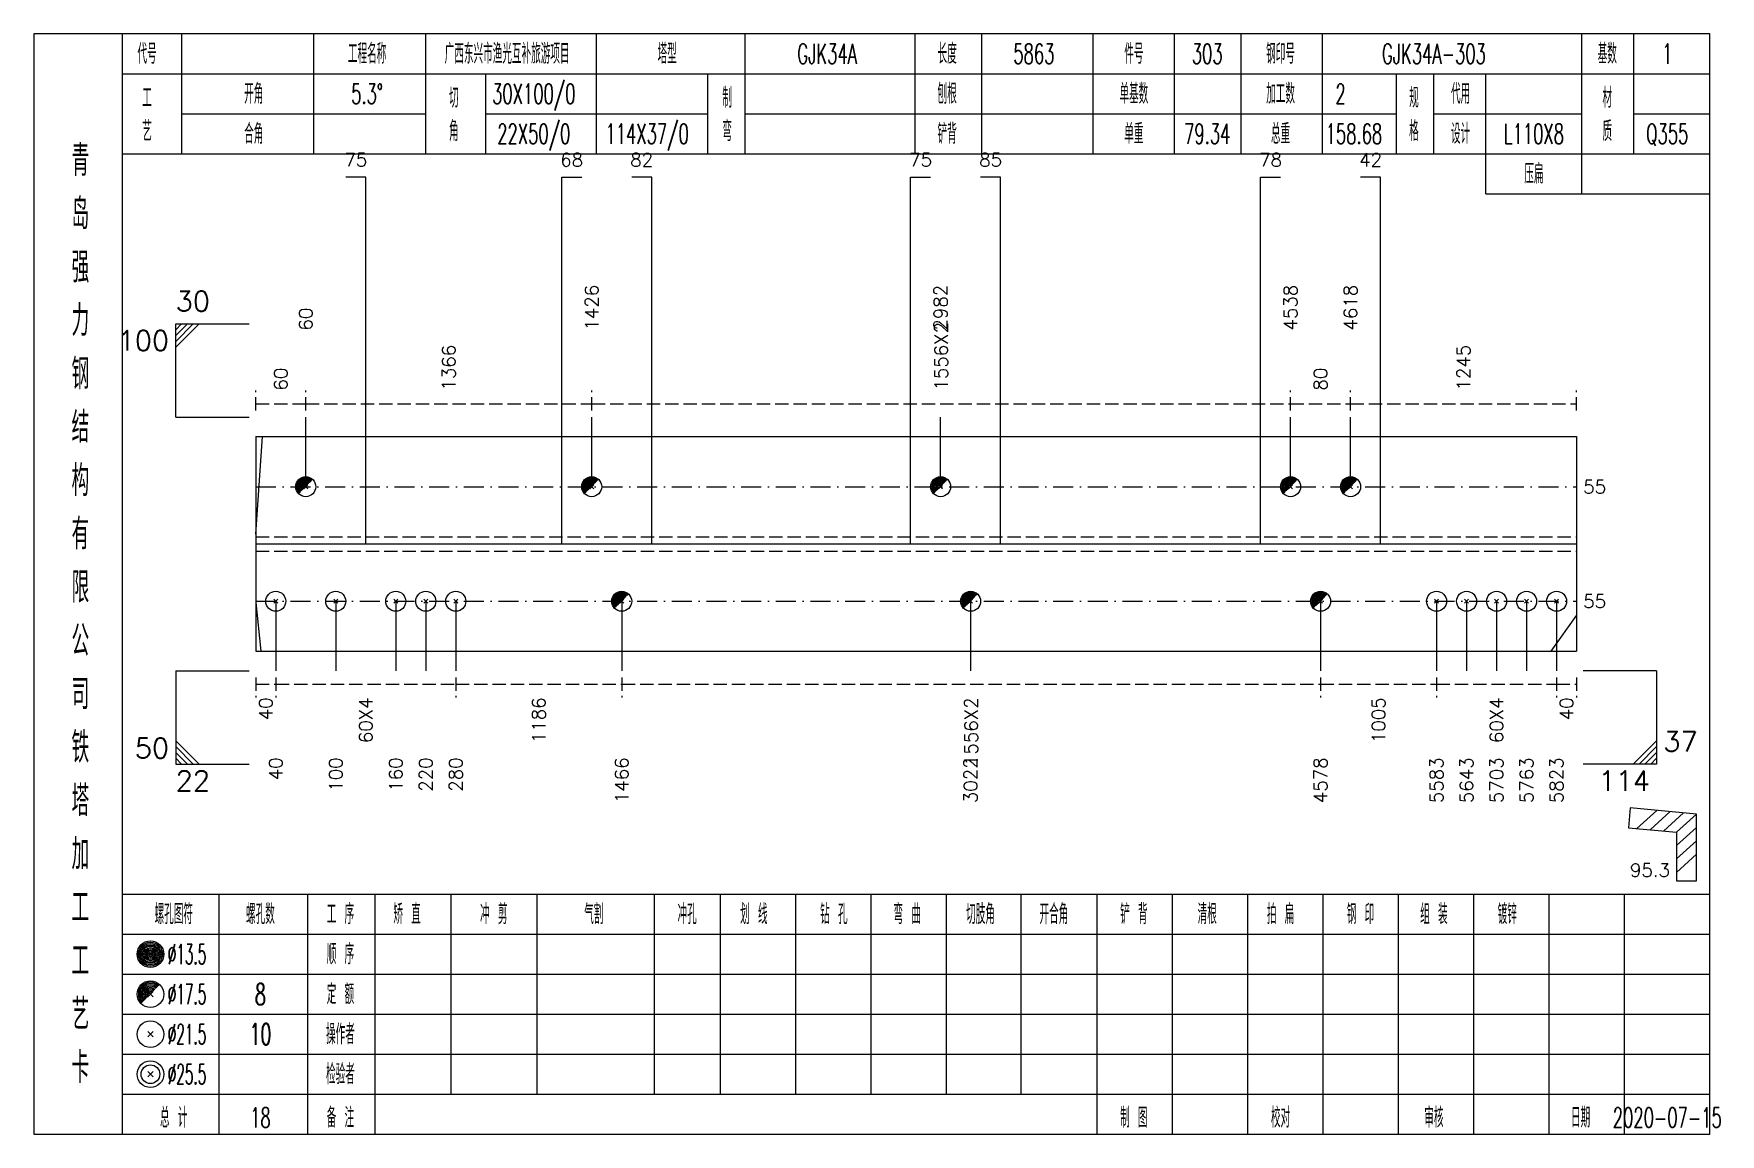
# Model space of a CAD drawing. Extents: x 0 to 2606, y -377 to 6479.
# Drawn here: x 1568.4 to 1821.3, y 5775 to 5940 of the extents above; entities that cross this region are included whole.
import ezdxf
from ezdxf.enums import TextEntityAlignment as Align

# ---------------------------------------------------------------- set-up
doc = ezdxf.new("R2010")
doc.units = 0
doc.header["$MEASUREMENT"] = 0
doc.linetypes.add('一点画线', pattern=[5.2, 3, -1, 0.2, -1])
doc.linetypes.add('虚线', pattern=[2.75, 2, -0.75])
doc.layers.get('0').update_dxf_attribs({"linetype": 'CONTINUOUS', "lineweight": 25})
for name, color, linetype, lineweight in [('1', 7, 'CONTINUOUS', 25), ('2', 7, 'CONTINUOUS', 25), ('4', 7, 'CONTINUOUS', 25)]:
    doc.layers.add(name, color=color, linetype=linetype, lineweight=lineweight)
doc.styles.get("Standard").update_dxf_attribs({"font": 'simplex.shx', "width": 0.7, "height": 3, "bigfont": 'gbhzfs.shx'})

msp = doc.modelspace()

# ---------------------------------------------------------------- texts
at = {"color": 7, "linetype": 'Continuous', "lineweight": 13}
for s, p in [('30', (1589.7, 5897.5)), ('37', (1812.8, 5831.5))]:
    msp.add_text(s, height=3, dxfattribs=at).set_placement(p, align=Align.BOTTOM_LEFT)
for s, p in [('1426', (1652.08, 5895.5)), ('2982', (1704.42, 5895.5)), ('4538', (1756.9, 5895.5)), ('4618', (1765.9, 5895.5)), ('60', (1609.2, 5895.5))]:
    msp.add_text(s, height=2, rotation=90, dxfattribs=at).set_placement(p, align=Align.MIDDLE_LEFT)
at = {"color": 8, "linetype": 'Continuous', "lineweight": 9}
for s, p in [('1556X2', (1704.49, 5886.5)), ('1366', (1630.64, 5886.5)), ('1245', (1782.85, 5886.5)), ('60', (1605.45, 5886.5)), ('80', (1761.4, 5886.5))]:
    msp.add_text(s, height=2, rotation=90, dxfattribs=at).set_placement(p, align=Align.MIDDLE_LEFT)
at = {"color": 7, "linetype": 'Continuous', "lineweight": 13}
for s, p in [('100', (1588.7, 5895.5)), ('114', (1810.8, 5829.5))]:
    msp.add_text(s, height=3, dxfattribs=at).set_placement(p, align=Align.TOP_RIGHT)
for p in [(1800.8, 5872.09), (1800.8, 5854.91)]:
    msp.add_text('55', height=2, dxfattribs=at).set_placement(p, align=Align.MIDDLE_LEFT)
at = {"color": 8, "linetype": 'Continuous', "lineweight": 9}
for s, p in [('40', (1603.2, 5840.5)), ('60X4', (1618.2, 5840.5)), ('1186', (1644.14, 5840.5)), ('1556X2', (1708.99, 5840.5)), ('1005', (1770.1, 5840.5)), ('60X4', (1787.8, 5840.5)), ('40', (1798.3, 5840.5))]:
    msp.add_text(s, height=2, rotation=90, dxfattribs=at).set_placement(p, align=Align.MIDDLE_RIGHT)
at = {"color": 7, "linetype": 'Continuous', "lineweight": 13}
msp.add_text('50', height=3, dxfattribs=at).set_placement((1588.7, 5830.5), align=Align.BOTTOM_RIGHT)
msp.add_text('22', height=3, dxfattribs=at).set_placement((1589.7, 5829.5), align=Align.TOP_LEFT)
at = {"layer": '1', "color": 7, "linetype": 'Continuous', "lineweight": 13}
for s, p in [('40', (1604.7, 5831.5)), ('100', (1613.7, 5831.5)), ('160', (1622.7, 5831.5)), ('220', (1627.2, 5831.5)), ('280', (1631.7, 5831.5)), ('1466', (1656.58, 5831.5)), ('3022', (1708.92, 5831.5)), ('4578', (1761.4, 5831.5)), ('5583', (1778.8, 5831.5)), ('5643', (1783.3, 5831.5)), ('5703', (1787.8, 5831.5)), ('5763', (1792.3, 5831.5)), ('5823', (1796.8, 5831.5))]:
    msp.add_text(s, height=2, rotation=90, dxfattribs=at).set_placement(p, align=Align.MIDDLE_RIGHT)
at = {"layer": '2', "color": 7, "linetype": 'Continuous', "lineweight": 13}
for s, p in [('75', (1616.7, 5919.5)), ('68', (1649.08, 5919.5)), ('82', (1659.58, 5919.5)), ('75', (1701.42, 5919.5)), ('85', (1711.92, 5919.5)), ('78', (1753.9, 5919.5)), ('42', (1768.9, 5919.5))]:
    msp.add_text(s, height=2, dxfattribs=at).set_placement(p, align=Align.BOTTOM_CENTER)
msp.add_text('95.3', height=2, dxfattribs=at).set_placement((1813.8, 5813), align=Align.BOTTOM_RIGHT)
at = {"layer": '4', "color": 1, "linetype": 'Continuous', "lineweight": 13}
for s, height, width, p in [('代号', 3, 0.6, (1585.4, 5937)), ('工程名称', 3, 0.6, (1618.4, 5937)), ('广西东兴市渔光互补旅游项目', 3, 0.6, (1639.4, 5937)), ('塔型', 3, 0.6, (1663.4, 5937)), ('GJK34A', 3, 0.6, (1687.4, 5937)), ('长度', 3, 0.6, (1705.4, 5937)), ('5863', 3, 0.6, (1718.4, 5937)), ('件号', 3, 0.6, (1733.4, 5937)), ('303', 3, 0.6, (1744.4, 5937)), ('钢印号', 3, 0.6, (1755.4, 5937)), ('GJK34A-303', 3, 0.6, (1778.4, 5937)), ('基数', 3, 0.6, (1804.4, 5937)), ('1', 3, 0.6, (1813.4, 5937)), ('工', 3, 0.6, (1585.4, 5930.4)), ('开角', 3, 0.6, (1601.4, 5931)), ('5.3%%d', 3, 0.6, (1618.4, 5931)), ('切', 3, 0.6, (1631.4, 5930.4)), ('30X100/0', 3, 0.6, (1643.4, 5931)), ('制', 3, 0.6, (1672.4, 5930.4)), ('刨根', 3, 0.6, (1705.4, 5931)), ('单基数', 3, 0.6, (1733.4, 5931)), ('加工数', 3, 0.6, (1755.4, 5931)), ('2', 3, 0.6, (1764.4, 5931)), ('规', 3, 0.6, (1775.4, 5930.4)), ('代用', 3, 0.6, (1782.4, 5931)), ('材', 3, 0.6, (1804.4, 5930.4)), ('艺', 3, 0.6, (1585.4, 5925.4)), ('合角', 3, 0.6, (1601.4, 5925)), ('角', 3, 0.6, (1631.4, 5925.4)), ('22X50/0', 3, 0.6, (1643.4, 5925)), ('114X37/0', 3, 0.6, (1660.4, 5925)), ('弯', 3, 0.6, (1672.4, 5925.4)), ('铲背', 3, 0.6, (1705.4, 5925)), ('单重', 3, 0.6, (1733.4, 5925)), ('总重', 3, 0.6, (1755.4, 5925)), ('格', 3, 0.6, (1775.4, 5925.4)), ('设计', 3, 0.6, (1782.4, 5925)), ('质', 3, 0.6, (1804.4, 5925.4)), ('79.34', 3, 0.6, (1744.4, 5925)), ('158.68', 3, 0.6, (1766.4, 5925)), ('L110X8', 3, 0.6, (1793.4, 5925)), ('Q355', 3, 0.6, (1813.4, 5925)), ('青', 4.6, 0.8, (1575.4, 5921)), ('压扁', 3, 0.6, (1793.4, 5919)), ('岛', 4.6, 0.8, (1575.4, 5913)), ('强', 4.6, 0.8, (1575.4, 5905)), ('力', 4.6, 0.8, (1575.4, 5897)), ('钢', 4.6, 0.8, (1575.4, 5889)), ('结', 4.6, 0.8, (1575.4, 5881)), ('构', 4.6, 0.8, (1575.4, 5873)), ('有', 4.6, 0.8, (1575.4, 5865)), ('限', 4.6, 0.8, (1575.4, 5857)), ('公', 4.6, 0.8, (1575.4, 5849)), ('司', 4.6, 0.8, (1575.4, 5841)), ('铁', 4.6, 0.8, (1575.4, 5833)), ('塔', 4.6, 0.8, (1575.4, 5825)), ('加', 4.6, 0.8, (1575.4, 5817)), ('工', 4.6, 0.8, (1575.4, 5809)), ('螺孔图符', 3, 0.6, (1589.4, 5808)), ('螺孔数', 3, 0.6, (1602.4, 5808)), ('工 序', 3, 0.6, (1614.4, 5808)), ('矫 直', 3, 0.6, (1624.4, 5808)), ('冲 剪', 3, 0.6, (1637.4, 5808)), ('气割', 3, 0.6, (1652.4, 5808)), ('冲孔', 3, 0.6, (1666.4, 5808)), ('划 线', 3, 0.6, (1676.4, 5808)), ('钻 孔', 3, 0.6, (1688.4, 5808)), ('弯 曲', 3, 0.6, (1699.4, 5808)), ('切肢角', 3, 0.6, (1710.4, 5808)), ('开合角', 3, 0.6, (1721.4, 5808)), ('铲 背', 3, 0.6, (1733.4, 5808)), ('清根', 3, 0.6, (1744.4, 5808)), ('拍 扁', 3, 0.6, (1755.4, 5808)), ('钢 印', 3, 0.6, (1767.4, 5808)), ('组 装', 3, 0.6, (1778.4, 5808)), ('镀锌', 3, 0.6, (1789.4, 5808)), ('工', 4.6, 0.8, (1575.4, 5801)), ('%%C13.5', 3, 0.5, (1591.4, 5802)), ('顺 序', 3, 0.6, (1614.4, 5802)), ('8', 3.2, 0.6, (1602.4, 5796)), ('定 额', 3, 0.6, (1614.4, 5796)), ('艺', 4.6, 0.8, (1575.4, 5793)), ('%%C17.5', 3, 0.5, (1591.4, 5796)), ('%%C21.5', 3, 0.5, (1591.4, 5790)), ('10', 3.2, 0.6, (1602.4, 5790)), ('操作者', 3, 0.6, (1614.4, 5790)), ('卡', 4.6, 0.8, (1575.4, 5785)), ('%%C25.5', 3, 0.5, (1591.4, 5784)), ('检验者', 3, 0.6, (1614.4, 5784)), ('总 计', 3, 0.6, (1589.4, 5777.5)), ('18', 3, 0.6, (1602.4, 5777.5)), ('备 注', 3, 0.6, (1614.4, 5777.5)), ('制 图', 3, 0.6, (1733.4, 5777.5)), ('校对', 3, 0.6, (1755.4, 5777.5)), ('审核', 3, 0.6, (1778.4, 5777.5)), ('日期', 3, 0.6, (1800.4, 5777.5)), ('2020-07-15', 3, 0.6, (1813.4, 5777.5))]:
    msp.add_text(s, height=height, dxfattribs=dict(at, width=width)).set_placement(p, align=Align.MIDDLE_CENTER)

# ---------------------------------------------------------------- linework, layer by layer
at = {"color": 7, "linetype": 'Continuous', "lineweight": 13}
for p, q in [((1589.7, 5896.5), (1600.7, 5896.5)), ((1589.7, 5882.5), (1589.7, 5896.5)), ((1590.58, 5896.5), (1589.7, 5895.62)), ((1591.45, 5896.5), (1589.7, 5894.75)), ((1592.33, 5896.5), (1589.7, 5893.88)), ((1593.2, 5896.5), (1589.7, 5893)), ((1589.7, 5882.5), (1600.7, 5882.5)), ((1609.2, 5872.09), (1609.2, 5882.5)), ((1652.08, 5872.09), (1652.08, 5882.5)), ((1704.42, 5872.09), (1704.42, 5882.5)), ((1756.9, 5872.09), (1756.9, 5882.5)), ((1765.9, 5872.09), (1765.9, 5882.5)), ((1601.7, 5864.96), (1602.71, 5879.59)), ((1601.7, 5854.72), (1602.44, 5847.41)), ((1604.7, 5854.91), (1604.7, 5844.5)), ((1613.7, 5854.91), (1613.7, 5844.5)), ((1622.7, 5854.91), (1622.7, 5844.5)), ((1627.2, 5854.91), (1627.2, 5844.5)), ((1631.7, 5854.91), (1631.7, 5844.5)), ((1656.58, 5854.91), (1656.58, 5844.5)), ((1708.92, 5854.91), (1708.92, 5844.5)), ((1761.4, 5854.91), (1761.4, 5844.5)), ((1778.8, 5854.91), (1778.8, 5844.5)), ((1783.3, 5854.91), (1783.3, 5844.5)), ((1787.8, 5854.91), (1787.8, 5844.5)), ((1792.3, 5854.91), (1792.3, 5844.5)), ((1796.8, 5854.91), (1796.8, 5844.5)), ((1799.8, 5852.82), (1795.95, 5847.41)), ((1589.7, 5844.5), (1600.7, 5844.5)), ((1589.7, 5844.5), (1589.7, 5830.5)), ((1811.8, 5844.5), (1800.8, 5844.5)), ((1811.8, 5844.5), (1811.8, 5830.5)), ((1593.2, 5830.5), (1589.7, 5834)), ((1592.33, 5830.5), (1589.7, 5833.12)), ((1808.3, 5830.5), (1811.8, 5834)), ((1809.17, 5830.5), (1811.8, 5833.12)), ((1591.45, 5830.5), (1589.7, 5832.25)), ((1590.58, 5830.5), (1589.7, 5831.38)), ((1589.7, 5830.5), (1600.7, 5830.5)), ((1811.8, 5830.5), (1800.8, 5830.5)), ((1810.05, 5830.5), (1811.8, 5832.25)), ((1810.92, 5830.5), (1811.8, 5831.38))]:
    msp.add_line(p, q, dxfattribs=at)
at = {"color": 8, "linetype": '虚线', "lineweight": 9}
for p, q in [((1601.7, 5883.5), (1601.7, 5886.5)), ((1609.2, 5883.5), (1609.2, 5886.5)), ((1609.2, 5883.5), (1609.2, 5886.5)), ((1652.08, 5883.5), (1652.08, 5886.5)), ((1652.08, 5883.5), (1652.08, 5886.5)), ((1756.9, 5883.5), (1756.9, 5886.5)), ((1756.9, 5883.5), (1756.9, 5886.5)), ((1765.9, 5883.5), (1765.9, 5886.5)), ((1765.9, 5883.5), (1765.9, 5886.5)), ((1799.8, 5883.5), (1799.8, 5886.5)), ((1601.7, 5884.5), (1609.2, 5884.5)), ((1609.2, 5884.5), (1652.08, 5884.5)), ((1652.08, 5884.5), (1756.9, 5884.5)), ((1756.9, 5884.5), (1765.9, 5884.5)), ((1765.9, 5884.5), (1799.8, 5884.5)), ((1601.7, 5843.5), (1601.7, 5840.5)), ((1604.7, 5843.5), (1604.7, 5840.5)), ((1604.7, 5843.5), (1604.7, 5840.5)), ((1631.7, 5843.5), (1631.7, 5840.5)), ((1631.7, 5843.5), (1631.7, 5840.5)), ((1656.58, 5843.5), (1656.58, 5840.5)), ((1656.58, 5843.5), (1656.58, 5840.5)), ((1761.4, 5843.5), (1761.4, 5840.5)), ((1761.4, 5843.5), (1761.4, 5840.5)), ((1778.8, 5843.5), (1778.8, 5840.5)), ((1778.8, 5843.5), (1778.8, 5840.5)), ((1796.8, 5843.5), (1796.8, 5840.5)), ((1796.8, 5843.5), (1796.8, 5840.5)), ((1799.8, 5843.5), (1799.8, 5840.5)), ((1601.7, 5842.5), (1604.7, 5842.5)), ((1604.7, 5842.5), (1631.7, 5842.5)), ((1631.7, 5842.5), (1656.58, 5842.5)), ((1656.58, 5842.5), (1761.4, 5842.5)), ((1761.4, 5842.5), (1778.8, 5842.5)), ((1778.8, 5842.5), (1796.8, 5842.5)), ((1796.8, 5842.5), (1799.8, 5842.5))]:
    msp.add_line(p, q, dxfattribs=at)
at = {"color": 7, "linetype": 'Continuous', "lineweight": 18}
for p, q in [((1601.7, 5879.59), (1601.7, 5847.41)), ((1601.7, 5879.59), (1799.8, 5879.59)), ((1799.8, 5879.59), (1799.8, 5847.41)), ((1601.7, 5863.5), (1799.8, 5863.5))]:
    msp.add_line(p, q, dxfattribs=at)
at = {"color": 3, "linetype": '一点画线', "lineweight": 13}
for p, q in [((1601.7, 5872.09), (1799.8, 5872.09)), ((1601.7, 5854.91), (1799.8, 5854.91))]:
    msp.add_line(p, q, dxfattribs=at)
at = {"color": 7, "linetype": 'Continuous', "lineweight": 0}
for p, q in [((1608.9, 5871.79), (1609.5, 5872.39)), ((1608.9, 5872.39), (1609.5, 5871.79)), ((1651.78, 5871.79), (1652.38, 5872.39)), ((1651.78, 5872.39), (1652.38, 5871.79)), ((1704.12, 5871.79), (1704.72, 5872.39)), ((1704.12, 5872.39), (1704.72, 5871.79)), ((1756.6, 5871.79), (1757.2, 5872.39)), ((1756.6, 5872.39), (1757.2, 5871.79)), ((1765.6, 5871.79), (1766.2, 5872.39)), ((1765.6, 5872.39), (1766.2, 5871.79))]:
    msp.add_line(p, q, dxfattribs=at)
at = {"color": 1, "linetype": '虚线', "lineweight": 18}
for p, q in [((1601.7, 5864.59), (1799.8, 5864.59)), ((1601.7, 5862.41), (1799.8, 5862.41))]:
    msp.add_line(p, q, dxfattribs=at)
at = {"color": 7, "linetype": 'Continuous', "lineweight": 13}
for centre in [(1609.2, 5872.09), (1652.08, 5872.09), (1704.42, 5872.09), (1756.9, 5872.09), (1765.9, 5872.09)]:
    msp.add_circle(centre, 1.5, dxfattribs=at)
for centre, radius in [((1609.2, 5872.09), 1.35), ((1652.08, 5872.09), 1.35), ((1704.42, 5872.09), 1.35), ((1756.9, 5872.09), 1.35), ((1765.9, 5872.09), 1.35), ((1609.2, 5872.09), 1.2), ((1609.2, 5872.09), 1.05), ((1609.2, 5872.09), 0.9), ((1609.2, 5872.09), 0.75), ((1609.2, 5872.09), 0.6), ((1609.2, 5872.09), 0.45), ((1609.2, 5872.09), 0.3), ((1609.2, 5872.09), 0.15), ((1652.08, 5872.09), 1.2), ((1652.08, 5872.09), 1.05), ((1652.08, 5872.09), 0.9), ((1652.08, 5872.09), 0.75), ((1652.08, 5872.09), 0.6), ((1652.08, 5872.09), 0.45), ((1652.08, 5872.09), 0.3), ((1652.08, 5872.09), 0.15), ((1704.42, 5872.09), 1.2), ((1704.42, 5872.09), 1.05), ((1704.42, 5872.09), 0.9), ((1704.42, 5872.09), 0.75), ((1704.42, 5872.09), 0.6), ((1704.42, 5872.09), 0.45), ((1704.42, 5872.09), 0.3), ((1704.42, 5872.09), 0.15), ((1756.9, 5872.09), 1.2), ((1756.9, 5872.09), 1.05), ((1756.9, 5872.09), 0.9), ((1756.9, 5872.09), 0.75), ((1756.9, 5872.09), 0.6), ((1756.9, 5872.09), 0.45), ((1756.9, 5872.09), 0.3), ((1756.9, 5872.09), 0.15), ((1765.9, 5872.09), 1.2), ((1765.9, 5872.09), 1.05), ((1765.9, 5872.09), 0.9), ((1765.9, 5872.09), 0.75), ((1765.9, 5872.09), 0.6), ((1765.9, 5872.09), 0.45), ((1765.9, 5872.09), 0.3), ((1765.9, 5872.09), 0.15)]:
    msp.add_arc(centre, radius, 45, 225, dxfattribs=at)
at = {"layer": '1', "color": 7, "linetype": 'Continuous', "lineweight": 13}
for p, q in [((1604.4, 5854.61), (1605, 5855.21)), ((1605, 5854.61), (1604.4, 5855.21)), ((1613.4, 5854.61), (1614, 5855.21)), ((1614, 5854.61), (1613.4, 5855.21)), ((1622.4, 5854.61), (1623, 5855.21)), ((1623, 5854.61), (1622.4, 5855.21)), ((1626.9, 5854.61), (1627.5, 5855.21)), ((1627.5, 5854.61), (1626.9, 5855.21)), ((1631.4, 5854.61), (1632, 5855.21)), ((1632, 5854.61), (1631.4, 5855.21)), ((1778.5, 5854.61), (1779.1, 5855.21)), ((1779.1, 5854.61), (1778.5, 5855.21)), ((1783, 5854.61), (1783.6, 5855.21)), ((1783.6, 5854.61), (1783, 5855.21)), ((1787.5, 5854.61), (1788.1, 5855.21)), ((1788.1, 5854.61), (1787.5, 5855.21)), ((1792, 5854.61), (1792.6, 5855.21)), ((1792.6, 5854.61), (1792, 5855.21)), ((1796.5, 5854.61), (1797.1, 5855.21)), ((1797.1, 5854.61), (1796.5, 5855.21))]:
    msp.add_line(p, q, dxfattribs=at)
at = {"layer": '1', "color": 7, "linetype": 'Continuous', "lineweight": 0}
for p, q in [((1656.28, 5854.61), (1656.88, 5855.21)), ((1656.28, 5855.21), (1656.88, 5854.61)), ((1708.62, 5854.61), (1709.22, 5855.21)), ((1708.62, 5855.21), (1709.22, 5854.61)), ((1761.1, 5854.61), (1761.7, 5855.21)), ((1761.1, 5855.21), (1761.7, 5854.61))]:
    msp.add_line(p, q, dxfattribs=at)
at = {"layer": '1', "color": 7, "linetype": 'Continuous', "lineweight": 18}
msp.add_line((1601.7, 5847.41), (1799.8, 5847.41), dxfattribs=at)
at = {"layer": '1', "color": 7, "linetype": 'Continuous', "lineweight": 13}
for centre in [(1604.7, 5854.91), (1613.7, 5854.91), (1622.7, 5854.91), (1627.2, 5854.91), (1631.7, 5854.91), (1656.58, 5854.91), (1708.92, 5854.91), (1761.4, 5854.91), (1778.8, 5854.91), (1783.3, 5854.91), (1787.8, 5854.91), (1792.3, 5854.91), (1796.8, 5854.91)]:
    msp.add_circle(centre, 1.5, dxfattribs=at)
for centre, radius in [((1656.58, 5854.91), 1.35), ((1656.58, 5854.91), 1.2), ((1656.58, 5854.91), 1.05), ((1656.58, 5854.91), 0.9), ((1708.92, 5854.91), 1.35), ((1708.92, 5854.91), 1.2), ((1708.92, 5854.91), 1.05), ((1708.92, 5854.91), 0.9), ((1761.4, 5854.91), 1.35), ((1761.4, 5854.91), 1.2), ((1761.4, 5854.91), 1.05), ((1761.4, 5854.91), 0.9), ((1656.58, 5854.91), 0.75), ((1656.58, 5854.91), 0.6), ((1656.58, 5854.91), 0.45), ((1656.58, 5854.91), 0.3), ((1656.58, 5854.91), 0.15), ((1708.92, 5854.91), 0.75), ((1708.92, 5854.91), 0.6), ((1708.92, 5854.91), 0.45), ((1708.92, 5854.91), 0.3), ((1708.92, 5854.91), 0.15), ((1761.4, 5854.91), 0.75), ((1761.4, 5854.91), 0.6), ((1761.4, 5854.91), 0.45), ((1761.4, 5854.91), 0.3), ((1761.4, 5854.91), 0.15)]:
    msp.add_arc(centre, radius, 45, 225, dxfattribs=at)
at = {"layer": '2', "color": 7, "linetype": 'Continuous', "lineweight": 13}
for p, q in [((1618.2, 5918.5), (1615.2, 5918.5)), ((1618.2, 5863.5), (1618.2, 5918.5)), ((1647.58, 5863.5), (1647.58, 5918.5)), ((1647.58, 5918.5), (1650.58, 5918.5)), ((1661.08, 5918.5), (1658.08, 5918.5)), ((1661.08, 5863.5), (1661.08, 5918.5)), ((1699.92, 5863.5), (1699.92, 5918.5)), ((1699.92, 5918.5), (1702.92, 5918.5)), ((1713.42, 5918.5), (1710.42, 5918.5)), ((1713.42, 5863.5), (1713.42, 5918.5)), ((1752.4, 5863.5), (1752.4, 5918.5)), ((1752.4, 5918.5), (1755.4, 5918.5)), ((1770.4, 5918.5), (1767.4, 5918.5)), ((1770.4, 5863.5), (1770.4, 5918.5)), ((1807.84, 5823.92), (1807.57, 5820.94)), ((1817.8, 5823), (1807.84, 5823.92)), ((1808.83, 5820.82), (1811.83, 5823.55)), ((1810.82, 5820.63), (1813.82, 5823.37)), ((1812.81, 5820.45), (1815.81, 5823.18)), ((1814.8, 5820.27), (1817.8, 5823)), ((1817.8, 5813), (1817.8, 5823)), ((1807.57, 5820.94), (1814.8, 5820.27)), ((1814.8, 5818.27), (1817.8, 5821)), ((1814.8, 5820.27), (1814.8, 5813)), ((1814.8, 5816.27), (1817.8, 5819)), ((1814.8, 5814.27), (1817.8, 5817)), ((1814.8, 5813), (1817.8, 5813))]:
    msp.add_line(p, q, dxfattribs=at)
at = {"layer": '4', "color": 1, "linetype": 'Continuous', "lineweight": 18}
for p, q in [((1581.7, 5775), (1581.7, 5940)), ((1590.6, 5922), (1590.6, 5940)), ((1610.4, 5922), (1610.4, 5940)), ((1627.2, 5922), (1627.2, 5940)), ((1652.8, 5922), (1652.8, 5940)), ((1675.1, 5922), (1675.1, 5940)), ((1700.6, 5922), (1700.6, 5940)), ((1710.6, 5922), (1710.6, 5940)), ((1727.3, 5922), (1727.3, 5940)), ((1739.5, 5922), (1739.5, 5940)), ((1749.5, 5922), (1749.5, 5940)), ((1761.7, 5922), (1761.7, 5940)), ((1800.6, 5916), (1800.6, 5940)), ((1808.4, 5922), (1808.4, 5940)), ((1581.7, 5934), (1819.8, 5934)), ((1636.2, 5922), (1636.2, 5934)), ((1669.5, 5922), (1669.5, 5934)), ((1772.8, 5922), (1772.8, 5934)), ((1778.4, 5922), (1778.4, 5934)), ((1786.2, 5916), (1786.2, 5934)), ((1590.6, 5928), (1627.2, 5928)), ((1636.2, 5928), (1669.5, 5928)), ((1675.1, 5928), (1772.8, 5928)), ((1778.4, 5928), (1800.6, 5928)), ((1808.4, 5928), (1819.8, 5928)), ((1581.7, 5922), (1819.8, 5922)), ((1786.2, 5916), (1819.8, 5916)), ((1581.7, 5811), (1819.8, 5811)), ((1596.2, 5775), (1596.2, 5811)), ((1609.5, 5775), (1609.5, 5811)), ((1619.6, 5775), (1619.6, 5811)), ((1631, 5781), (1631, 5811)), ((1643.9, 5781), (1643.9, 5811)), ((1661.5, 5781), (1661.5, 5811)), ((1671.4, 5781), (1671.4, 5811)), ((1682.7, 5781), (1682.7, 5811)), ((1694, 5781), (1694, 5811)), ((1705.3, 5781), (1705.3, 5811)), ((1716.5, 5781), (1716.5, 5811)), ((1727.9, 5781), (1727.9, 5811)), ((1739.2, 5781), (1739.2, 5811)), ((1750.5, 5781), (1750.5, 5811)), ((1761.8, 5781), (1761.8, 5811)), ((1773.1, 5781), (1773.1, 5811)), ((1784.4, 5781), (1784.4, 5811)), ((1795.7, 5781), (1795.7, 5811)), ((1807, 5781), (1807, 5811)), ((1581.7, 5805), (1819.8, 5805)), ((1581.7, 5799), (1819.8, 5799)), ((1581.7, 5793), (1819.8, 5793)), ((1581.7, 5787), (1819.8, 5787)), ((1581.7, 5781), (1819.8, 5781)), ((1727.9, 5775), (1727.9, 5781)), ((1739.2, 5775), (1739.2, 5781)), ((1750.5, 5775), (1750.5, 5781)), ((1761.8, 5775), (1761.8, 5781)), ((1773.1, 5775), (1773.1, 5781)), ((1784.4, 5775), (1784.4, 5781)), ((1795.7, 5775), (1795.7, 5781)), ((1807, 5775), (1807, 5781))]:
    msp.add_line(p, q, dxfattribs=at)
at = {"layer": '4', "color": 7, "linetype": 'Continuous', "lineweight": 13}
for p, q in [((1585.7, 5801.8), (1586.1, 5802.2)), ((1586.1, 5801.8), (1585.7, 5802.2)), ((1585.5, 5789.6), (1586.3, 5790.4)), ((1586.3, 5789.6), (1585.5, 5790.4)), ((1585.5, 5783.6), (1586.3, 5784.4)), ((1586.3, 5783.6), (1585.5, 5784.4))]:
    msp.add_line(p, q, dxfattribs=at)
at = {"layer": '4', "color": 7, "linetype": 'Continuous', "lineweight": 0}
for p, q in [((1585.5, 5795.6), (1586.3, 5796.4)), ((1585.5, 5796.4), (1586.3, 5795.6))]:
    msp.add_line(p, q, dxfattribs=at)
at = {"layer": '4', "color": 1, "linetype": 'Continuous', "lineweight": 18}
msp.add_lwpolyline([(1568.4, 5940), (1568.4, 5775), (1819.8, 5775), (1819.8, 5940)], close=True, dxfattribs=at)
at = {"layer": '4', "color": 7, "linetype": 'Continuous', "lineweight": 13}
for centre, radius in [((1585.9, 5802), 2), ((1585.9, 5802), 1.8), ((1585.9, 5802), 1.6), ((1585.9, 5802), 1.4), ((1585.9, 5802), 1.2), ((1585.9, 5802), 1), ((1585.9, 5802), 0.8), ((1585.9, 5802), 0.6), ((1585.9, 5802), 0.4), ((1585.9, 5802), 0.2), ((1585.9, 5796), 2), ((1585.9, 5790), 2), ((1585.9, 5784), 2), ((1585.9, 5784), 1.4)]:
    msp.add_circle(centre, radius, dxfattribs=at)
for radius in [1.8, 1.6, 1.4, 1.2, 1, 0.8, 0.6, 0.4, 0.2]:
    msp.add_arc((1585.9, 5796), radius, 45, 225, dxfattribs=at)

msp.set_redraw_order([(e.dxf.handle, doc.entitydb.next_handle()) for e in msp.query("TEXT MTEXT ATTDEF DIMENSION ARC_DIMENSION")])  # texts and dimensions are drawn at this point

doc.saveas('drawing.dxf')
